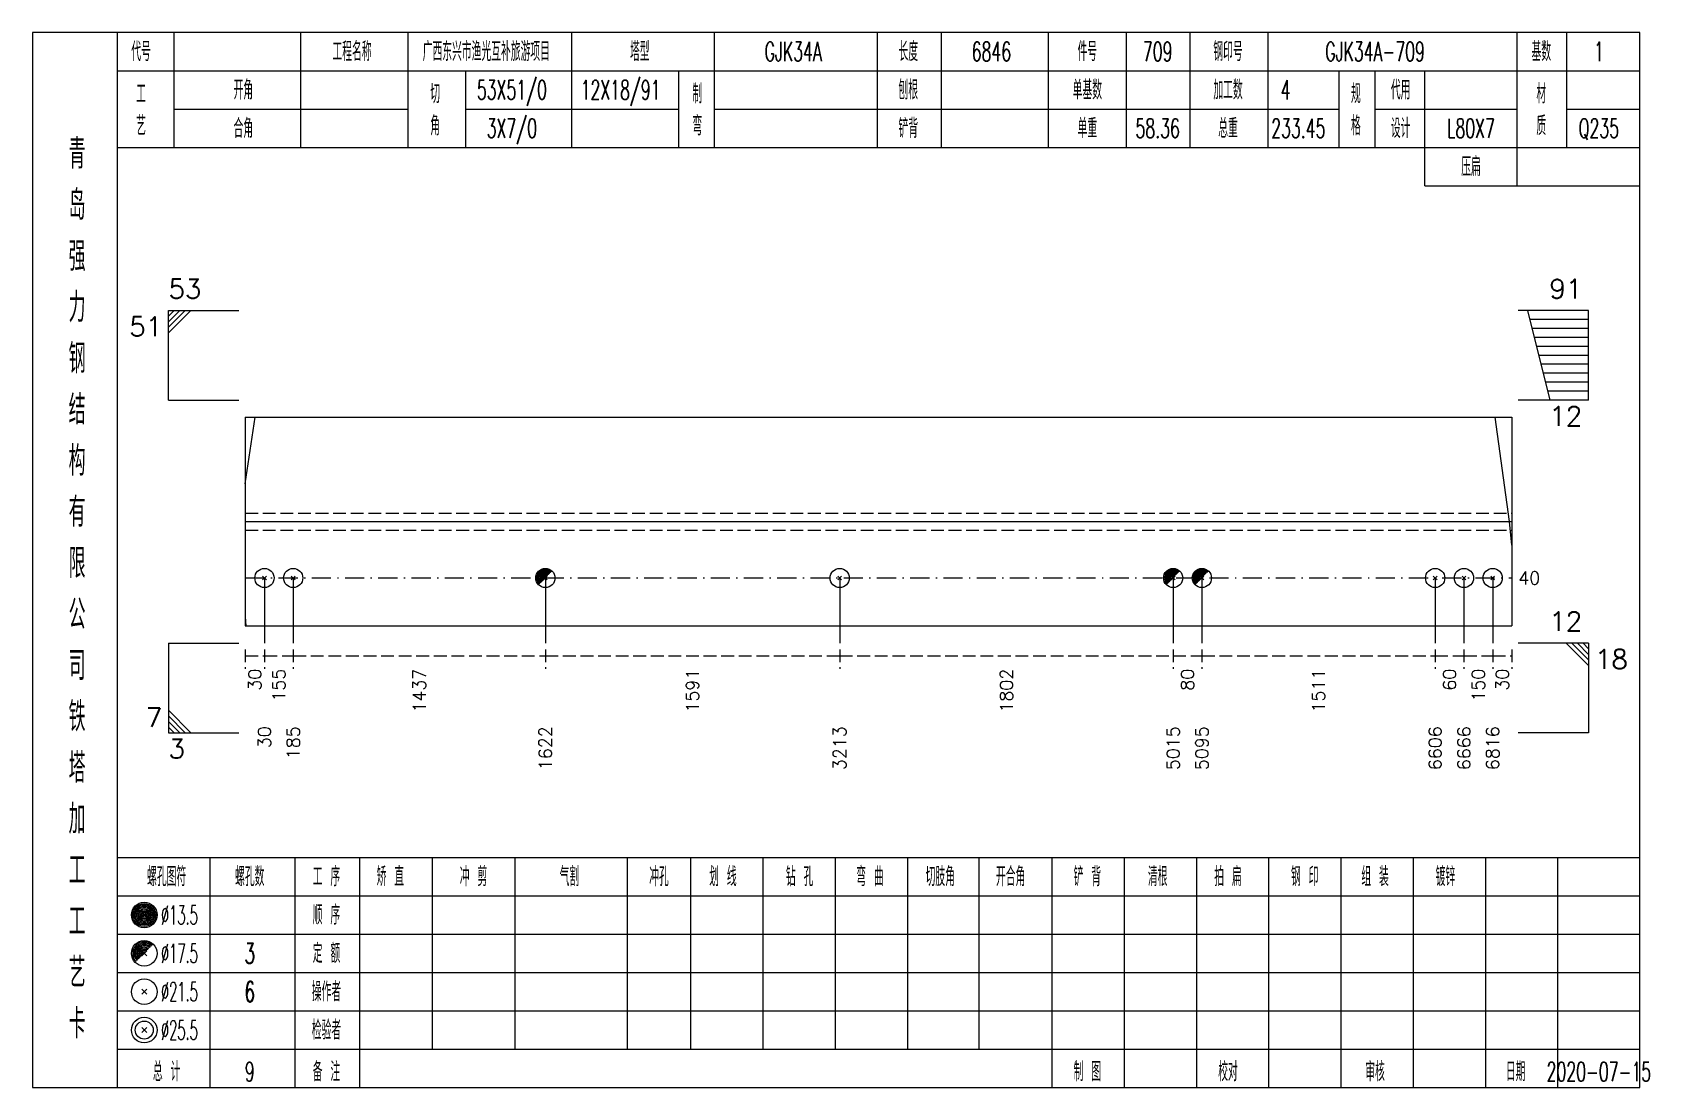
# Model space of a CAD drawing. Extents: x 0 to 2606, y -377 to 6479.
# Drawn here: x 261.4 to 514.3, y 3325 to 3490 of the extents above; entities that cross this region are included whole.
import ezdxf
from ezdxf.enums import TextEntityAlignment as Align

# ---------------------------------------------------------------- set-up
doc = ezdxf.new("R2010")
doc.units = 0
doc.header["$MEASUREMENT"] = 0
doc.linetypes.add('一点画线', pattern=[5.2, 3, -1, 0.2, -1])
doc.linetypes.add('虚线', pattern=[2.75, 2, -0.75])
doc.layers.get('0').update_dxf_attribs({"linetype": 'CONTINUOUS', "lineweight": 25})
doc.layers.add('1', color=7, linetype='CONTINUOUS', lineweight=25)
doc.layers.add('4', color=7, linetype='CONTINUOUS', lineweight=25)
doc.styles.get("Standard").update_dxf_attribs({"font": 'simplex.shx', "width": 0.7, "height": 3, "bigfont": 'gbhzfs.shx'})

msp = doc.modelspace()

# ---------------------------------------------------------------- texts
at = {"color": 7, "linetype": 'Continuous', "lineweight": 13}
msp.add_text('53', height=3, dxfattribs=at).set_placement((282.7, 3447.5), align=Align.BOTTOM_LEFT)
for s, p in [('91', (503.8, 3447.5)), ('12', (503.8, 3395.5)), ('7', (281.7, 3380.5))]:
    msp.add_text(s, height=3, dxfattribs=at).set_placement(p, align=Align.BOTTOM_RIGHT)
for s, p in [('51', (281.7, 3445.5)), ('12', (503.8, 3431.5))]:
    msp.add_text(s, height=3, dxfattribs=at).set_placement(p, align=Align.TOP_RIGHT)
msp.add_text('40', height=2, dxfattribs=at).set_placement((493.8, 3404.69), align=Align.MIDDLE_LEFT)
for s, p in [('18', (505.8, 3393.5)), ('3', (282.7, 3379.5))]:
    msp.add_text(s, height=3, dxfattribs=at).set_placement(p, align=Align.TOP_LEFT)
at = {"color": 8, "linetype": 'Continuous', "lineweight": 9}
for s, p in [('30', (296.2, 3390.5)), ('155', (299.95, 3390.5)), ('1437', (321.92, 3390.5)), ('1591', (364.65, 3390.5)), ('1802', (413.75, 3390.5)), ('80', (442.07, 3390.5)), ('1511', (462.56, 3390.5)), ('60', (483.05, 3390.5)), ('150', (487.55, 3390.5)), ('30', (491.3, 3390.5))]:
    msp.add_text(s, height=2, rotation=90, dxfattribs=at).set_placement(p, align=Align.MIDDLE_RIGHT)
at = {"layer": '1', "color": 7, "linetype": 'Continuous', "lineweight": 13}
for s, p in [('30', (297.7, 3381.5)), ('185', (302.2, 3381.5)), ('1622', (341.64, 3381.5)), ('3213', (387.67, 3381.5)), ('5015', (439.82, 3381.5)), ('5095', (444.32, 3381.5)), ('6606', (480.8, 3381.5)), ('6666', (485.3, 3381.5)), ('6816', (489.8, 3381.5))]:
    msp.add_text(s, height=2, rotation=90, dxfattribs=at).set_placement(p, align=Align.MIDDLE_RIGHT)
at = {"layer": '4', "color": 1, "linetype": 'Continuous', "lineweight": 13}
for s, height, width, p in [('代号', 3, 0.6, (278.4, 3487)), ('工程名称', 3, 0.6, (311.4, 3487)), ('广西东兴市渔光互补旅游项目', 3, 0.6, (332.4, 3487)), ('塔型', 3, 0.6, (356.4, 3487)), ('GJK34A', 3, 0.6, (380.4, 3487)), ('长度', 3, 0.6, (398.4, 3487)), ('6846', 3, 0.6, (411.4, 3487)), ('件号', 3, 0.6, (426.4, 3487)), ('709', 3, 0.6, (437.4, 3487)), ('钢印号', 3, 0.6, (448.4, 3487)), ('GJK34A-709', 3, 0.6, (471.4, 3487)), ('基数', 3, 0.6, (497.4, 3487)), ('1', 3, 0.6, (506.4, 3487)), ('53X51/0', 3, 0.6, (336.4, 3481)), ('12X18/91', 3, 0.6, (353.4, 3481)), ('工', 3, 0.6, (278.4, 3480.4)), ('开角', 3, 0.6, (294.4, 3481)), ('切', 3, 0.6, (324.4, 3480.4)), ('制', 3, 0.6, (365.4, 3480.4)), ('刨根', 3, 0.6, (398.4, 3481)), ('单基数', 3, 0.6, (426.4, 3481)), ('加工数', 3, 0.6, (448.4, 3481)), ('4', 3, 0.6, (457.4, 3481)), ('规', 3, 0.6, (468.4, 3480.4)), ('代用', 3, 0.6, (475.4, 3481)), ('材', 3, 0.6, (497.4, 3480.4)), ('艺', 3, 0.6, (278.4, 3475.4)), ('合角', 3, 0.6, (294.4, 3475)), ('角', 3, 0.6, (324.4, 3475.4)), ('3X7/0', 3, 0.6, (336.4, 3475)), ('弯', 3, 0.6, (365.4, 3475.4)), ('铲背', 3, 0.6, (398.4, 3475)), ('单重', 3, 0.6, (426.4, 3475)), ('58.36', 3, 0.6, (437.4, 3475)), ('总重', 3, 0.6, (448.4, 3475)), ('233.45', 3, 0.6, (459.4, 3475)), ('格', 3, 0.6, (468.4, 3475.4)), ('设计', 3, 0.6, (475.4, 3475)), ('L80X7', 3, 0.6, (486.4, 3475)), ('质', 3, 0.6, (497.4, 3475.4)), ('Q235', 3, 0.6, (506.4, 3475)), ('青', 4.6, 0.8, (268.4, 3471)), ('压扁', 3, 0.6, (486.4, 3469)), ('岛', 4.6, 0.8, (268.4, 3463)), ('强', 4.6, 0.8, (268.4, 3455)), ('力', 4.6, 0.8, (268.4, 3447)), ('钢', 4.6, 0.8, (268.4, 3439)), ('结', 4.6, 0.8, (268.4, 3431)), ('构', 4.6, 0.8, (268.4, 3423)), ('有', 4.6, 0.8, (268.4, 3415)), ('限', 4.6, 0.8, (268.4, 3407)), ('公', 4.6, 0.8, (268.4, 3399)), ('司', 4.6, 0.8, (268.4, 3391)), ('铁', 4.6, 0.8, (268.4, 3383)), ('塔', 4.6, 0.8, (268.4, 3375)), ('加', 4.6, 0.8, (268.4, 3367)), ('工', 4.6, 0.8, (268.4, 3359)), ('螺孔图符', 3, 0.6, (282.4, 3358)), ('螺孔数', 3, 0.6, (295.4, 3358)), ('工 序', 3, 0.6, (307.4, 3358)), ('矫 直', 3, 0.6, (317.4, 3358)), ('冲 剪', 3, 0.6, (330.4, 3358)), ('气割', 3, 0.6, (345.4, 3358)), ('冲孔', 3, 0.6, (359.4, 3358)), ('划 线', 3, 0.6, (369.4, 3358)), ('钻 孔', 3, 0.6, (381.4, 3358)), ('弯 曲', 3, 0.6, (392.4, 3358)), ('切肢角', 3, 0.6, (403.4, 3358)), ('开合角', 3, 0.6, (414.4, 3358)), ('铲 背', 3, 0.6, (426.4, 3358)), ('清根', 3, 0.6, (437.4, 3358)), ('拍 扁', 3, 0.6, (448.4, 3358)), ('钢 印', 3, 0.6, (460.4, 3358)), ('组 装', 3, 0.6, (471.4, 3358)), ('镀锌', 3, 0.6, (482.4, 3358)), ('工', 4.6, 0.8, (268.4, 3351)), ('%%C13.5', 3, 0.5, (284.4, 3352)), ('顺 序', 3, 0.6, (307.4, 3352)), ('%%C17.5', 3, 0.5, (284.4, 3346)), ('3', 3.2, 0.6, (295.4, 3346)), ('定 额', 3, 0.6, (307.4, 3346)), ('艺', 4.6, 0.8, (268.4, 3343)), ('%%C21.5', 3, 0.5, (284.4, 3340)), ('6', 3.2, 0.6, (295.4, 3340)), ('操作者', 3, 0.6, (307.4, 3340)), ('卡', 4.6, 0.8, (268.4, 3335)), ('%%C25.5', 3, 0.5, (284.4, 3334)), ('检验者', 3, 0.6, (307.4, 3334)), ('总 计', 3, 0.6, (282.4, 3327.5)), ('9', 3, 0.6, (295.4, 3327.5)), ('备 注', 3, 0.6, (307.4, 3327.5)), ('制 图', 3, 0.6, (426.4, 3327.5)), ('校对', 3, 0.6, (448.4, 3327.5)), ('审核', 3, 0.6, (471.4, 3327.5)), ('日期', 3, 0.6, (493.4, 3327.5)), ('2020-07-15', 3, 0.6, (506.4, 3327.5))]:
    msp.add_text(s, height=height, dxfattribs=dict(at, width=width)).set_placement(p, align=Align.MIDDLE_CENTER)

# ---------------------------------------------------------------- linework, layer by layer
at = {"color": 7, "linetype": 'Continuous', "lineweight": 13}
for p, q in [((282.7, 3446.5), (293.7, 3446.5)), ((282.7, 3432.5), (282.7, 3446.5)), ((283.57, 3446.5), (282.7, 3445.62)), ((284.45, 3446.5), (282.7, 3444.75)), ((285.32, 3446.5), (282.7, 3443.88)), ((286.2, 3446.5), (282.7, 3443)), ((504.8, 3446.5), (493.8, 3446.5)), ((498.8, 3432.5), (495.3, 3446.5)), ((504.8, 3432.5), (504.8, 3446.5)), ((504.8, 3445.1), (495.65, 3445.1)), ((504.8, 3443.7), (496, 3443.7)), ((504.8, 3442.3), (496.35, 3442.3)), ((504.8, 3440.9), (496.7, 3440.9)), ((504.8, 3439.5), (497.05, 3439.5)), ((504.8, 3438.1), (497.4, 3438.1)), ((504.8, 3436.7), (497.75, 3436.7)), ((504.8, 3435.3), (498.1, 3435.3)), ((282.7, 3432.5), (293.7, 3432.5)), ((504.8, 3432.5), (493.8, 3432.5)), ((504.8, 3433.9), (498.45, 3433.9)), ((294.7, 3419.41), (296.23, 3429.81)), ((492.45, 3413.5), (490.17, 3429.81)), ((492.8, 3409.83), (492.45, 3413.5)), ((297.7, 3404.69), (297.7, 3394.5)), ((302.2, 3404.69), (302.2, 3394.5)), ((341.64, 3404.69), (341.64, 3394.5)), ((387.67, 3404.69), (387.67, 3394.5)), ((439.82, 3404.69), (439.82, 3394.5)), ((444.32, 3404.69), (444.32, 3394.5)), ((480.8, 3404.69), (480.8, 3394.5)), ((485.3, 3404.69), (485.3, 3394.5)), ((489.8, 3404.69), (489.8, 3394.5)), ((294.7, 3398.61), (294.79, 3397.19)), ((282.7, 3394.5), (293.7, 3394.5)), ((282.7, 3394.5), (282.7, 3380.5)), ((504.8, 3394.5), (493.8, 3394.5)), ((501.3, 3394.5), (504.8, 3391)), ((502.18, 3394.5), (504.8, 3391.88)), ((503.05, 3394.5), (504.8, 3392.75)), ((503.93, 3394.5), (504.8, 3393.62)), ((504.8, 3394.5), (504.8, 3380.5)), ((286.2, 3380.5), (282.7, 3384)), ((285.32, 3380.5), (282.7, 3383.12)), ((284.45, 3380.5), (282.7, 3382.25)), ((283.57, 3380.5), (282.7, 3381.38)), ((282.7, 3380.5), (293.7, 3380.5)), ((504.8, 3380.5), (493.8, 3380.5))]:
    msp.add_line(p, q, dxfattribs=at)
at = {"color": 7, "linetype": 'Continuous', "lineweight": 18}
for p, q in [((294.7, 3429.81), (294.7, 3397.19)), ((294.7, 3429.81), (492.8, 3429.81)), ((492.8, 3429.81), (492.8, 3397.19)), ((294.7, 3413.5), (492.8, 3413.5))]:
    msp.add_line(p, q, dxfattribs=at)
at = {"color": 1, "linetype": '虚线', "lineweight": 18}
for p, q in [((294.7, 3414.81), (492.8, 3414.81)), ((294.7, 3412.19), (492.8, 3412.19))]:
    msp.add_line(p, q, dxfattribs=at)
at = {"color": 3, "linetype": '一点画线', "lineweight": 13}
msp.add_line((294.7, 3404.69), (492.8, 3404.69), dxfattribs=at)
at = {"color": 8, "linetype": '虚线', "lineweight": 9}
for p, q in [((294.7, 3393.5), (294.7, 3390.5)), ((294.7, 3392.5), (297.7, 3392.5)), ((297.7, 3393.5), (297.7, 3390.5)), ((297.7, 3393.5), (297.7, 3390.5)), ((297.7, 3392.5), (302.2, 3392.5)), ((302.2, 3393.5), (302.2, 3390.5)), ((302.2, 3393.5), (302.2, 3390.5)), ((302.2, 3392.5), (341.64, 3392.5)), ((341.64, 3393.5), (341.64, 3390.5)), ((341.64, 3393.5), (341.64, 3390.5)), ((341.64, 3392.5), (387.67, 3392.5)), ((387.67, 3393.5), (387.67, 3390.5)), ((387.67, 3393.5), (387.67, 3390.5)), ((387.67, 3392.5), (439.82, 3392.5)), ((439.82, 3393.5), (439.82, 3390.5)), ((439.82, 3393.5), (439.82, 3390.5)), ((439.82, 3392.5), (444.32, 3392.5)), ((444.32, 3393.5), (444.32, 3390.5)), ((444.32, 3393.5), (444.32, 3390.5)), ((444.32, 3392.5), (480.8, 3392.5)), ((480.8, 3393.5), (480.8, 3390.5)), ((480.8, 3393.5), (480.8, 3390.5)), ((480.8, 3392.5), (485.3, 3392.5)), ((485.3, 3393.5), (485.3, 3390.5)), ((485.3, 3393.5), (485.3, 3390.5)), ((485.3, 3392.5), (489.8, 3392.5)), ((489.8, 3393.5), (489.8, 3390.5)), ((489.8, 3393.5), (489.8, 3390.5)), ((489.8, 3392.5), (492.8, 3392.5)), ((492.8, 3393.5), (492.8, 3390.5))]:
    msp.add_line(p, q, dxfattribs=at)
at = {"layer": '1', "color": 7, "linetype": 'Continuous', "lineweight": 13}
for p, q in [((297.4, 3404.39), (298, 3404.99)), ((298, 3404.39), (297.4, 3404.99)), ((301.9, 3404.39), (302.5, 3404.99)), ((302.5, 3404.39), (301.9, 3404.99)), ((387.37, 3404.39), (387.97, 3404.99)), ((387.97, 3404.39), (387.37, 3404.99)), ((480.5, 3404.39), (481.1, 3404.99)), ((481.1, 3404.39), (480.5, 3404.99)), ((485, 3404.39), (485.6, 3404.99)), ((485.6, 3404.39), (485, 3404.99)), ((489.5, 3404.39), (490.1, 3404.99)), ((490.1, 3404.39), (489.5, 3404.99))]:
    msp.add_line(p, q, dxfattribs=at)
at = {"layer": '1', "color": 7, "linetype": 'Continuous', "lineweight": 0}
for p, q in [((341.34, 3404.39), (341.94, 3404.99)), ((341.34, 3404.99), (341.94, 3404.39)), ((439.52, 3404.39), (440.12, 3404.99)), ((439.52, 3404.99), (440.12, 3404.39)), ((444.02, 3404.39), (444.62, 3404.99)), ((444.02, 3404.99), (444.62, 3404.39))]:
    msp.add_line(p, q, dxfattribs=at)
at = {"layer": '1', "color": 7, "linetype": 'Continuous', "lineweight": 18}
msp.add_line((294.7, 3397.19), (492.8, 3397.19), dxfattribs=at)
at = {"layer": '1', "color": 7, "linetype": 'Continuous', "lineweight": 13}
for centre in [(297.7, 3404.69), (302.2, 3404.69), (341.64, 3404.69), (387.67, 3404.69), (439.82, 3404.69), (444.32, 3404.69), (480.8, 3404.69), (485.3, 3404.69), (489.8, 3404.69)]:
    msp.add_circle(centre, 1.5, dxfattribs=at)
for centre, radius in [((341.64, 3404.69), 1.35), ((341.64, 3404.69), 1.2), ((341.64, 3404.69), 1.05), ((341.64, 3404.69), 0.9), ((341.64, 3404.69), 0.75), ((341.64, 3404.69), 0.6), ((341.64, 3404.69), 0.45), ((341.64, 3404.69), 0.3), ((341.64, 3404.69), 0.15), ((439.82, 3404.69), 1.35), ((439.82, 3404.69), 1.2), ((439.82, 3404.69), 1.05), ((439.82, 3404.69), 0.9), ((439.82, 3404.69), 0.75), ((439.82, 3404.69), 0.6), ((439.82, 3404.69), 0.45), ((439.82, 3404.69), 0.3), ((439.82, 3404.69), 0.15), ((444.32, 3404.69), 1.35), ((444.32, 3404.69), 1.2), ((444.32, 3404.69), 1.05), ((444.32, 3404.69), 0.9), ((444.32, 3404.69), 0.75), ((444.32, 3404.69), 0.6), ((444.32, 3404.69), 0.45), ((444.32, 3404.69), 0.3), ((444.32, 3404.69), 0.15)]:
    msp.add_arc(centre, radius, 45, 225, dxfattribs=at)
at = {"layer": '4', "color": 1, "linetype": 'Continuous', "lineweight": 18}
for p, q in [((274.7, 3325), (274.7, 3490)), ((283.6, 3472), (283.6, 3490)), ((303.4, 3472), (303.4, 3490)), ((320.2, 3472), (320.2, 3490)), ((345.8, 3472), (345.8, 3490)), ((368.1, 3472), (368.1, 3490)), ((393.6, 3472), (393.6, 3490)), ((403.6, 3472), (403.6, 3490)), ((420.3, 3472), (420.3, 3490)), ((432.5, 3472), (432.5, 3490)), ((442.5, 3472), (442.5, 3490)), ((454.7, 3472), (454.7, 3490)), ((493.6, 3466), (493.6, 3490)), ((501.4, 3472), (501.4, 3490)), ((274.7, 3484), (512.8, 3484)), ((329.2, 3472), (329.2, 3484)), ((362.5, 3472), (362.5, 3484)), ((465.8, 3472), (465.8, 3484)), ((471.4, 3472), (471.4, 3484)), ((479.2, 3466), (479.2, 3484)), ((283.6, 3478), (320.2, 3478)), ((329.2, 3478), (362.5, 3478)), ((368.1, 3478), (465.8, 3478)), ((471.4, 3478), (493.6, 3478)), ((501.4, 3478), (512.8, 3478)), ((274.7, 3472), (512.8, 3472)), ((479.2, 3466), (512.8, 3466)), ((274.7, 3361), (512.8, 3361)), ((289.2, 3325), (289.2, 3361)), ((302.5, 3325), (302.5, 3361)), ((312.6, 3325), (312.6, 3361)), ((324, 3331), (324, 3361)), ((336.9, 3331), (336.9, 3361)), ((354.5, 3331), (354.5, 3361)), ((364.4, 3331), (364.4, 3361)), ((375.7, 3331), (375.7, 3361)), ((387, 3331), (387, 3361)), ((398.3, 3331), (398.3, 3361)), ((409.5, 3331), (409.5, 3361)), ((420.9, 3331), (420.9, 3361)), ((432.2, 3331), (432.2, 3361)), ((443.5, 3331), (443.5, 3361)), ((454.8, 3331), (454.8, 3361)), ((466.1, 3331), (466.1, 3361)), ((477.4, 3331), (477.4, 3361)), ((488.7, 3331), (488.7, 3361)), ((500, 3331), (500, 3361)), ((274.7, 3355), (512.8, 3355)), ((274.7, 3349), (512.8, 3349)), ((274.7, 3343), (512.8, 3343)), ((274.7, 3337), (512.8, 3337)), ((274.7, 3331), (512.8, 3331)), ((420.9, 3325), (420.9, 3331)), ((432.2, 3325), (432.2, 3331)), ((443.5, 3325), (443.5, 3331)), ((454.8, 3325), (454.8, 3331)), ((466.1, 3325), (466.1, 3331)), ((477.4, 3325), (477.4, 3331)), ((488.7, 3325), (488.7, 3331)), ((500, 3325), (500, 3331))]:
    msp.add_line(p, q, dxfattribs=at)
at = {"layer": '4', "color": 7, "linetype": 'Continuous', "lineweight": 13}
for p, q in [((278.7, 3351.8), (279.1, 3352.2)), ((279.1, 3351.8), (278.7, 3352.2)), ((278.5, 3339.6), (279.3, 3340.4)), ((279.3, 3339.6), (278.5, 3340.4)), ((278.5, 3333.6), (279.3, 3334.4)), ((279.3, 3333.6), (278.5, 3334.4))]:
    msp.add_line(p, q, dxfattribs=at)
at = {"layer": '4', "color": 7, "linetype": 'Continuous', "lineweight": 0}
for p, q in [((278.5, 3345.6), (279.3, 3346.4)), ((278.5, 3346.4), (279.3, 3345.6))]:
    msp.add_line(p, q, dxfattribs=at)
at = {"layer": '4', "color": 1, "linetype": 'Continuous', "lineweight": 18}
msp.add_lwpolyline([(261.4, 3490), (261.4, 3325), (512.8, 3325), (512.8, 3490)], close=True, dxfattribs=at)
at = {"layer": '4', "color": 7, "linetype": 'Continuous', "lineweight": 13}
for centre, radius in [((278.9, 3352), 2), ((278.9, 3352), 1.8), ((278.9, 3352), 1.6), ((278.9, 3352), 1.4), ((278.9, 3352), 1.2), ((278.9, 3352), 1), ((278.9, 3352), 0.8), ((278.9, 3352), 0.6), ((278.9, 3352), 0.4), ((278.9, 3352), 0.2), ((278.9, 3346), 2), ((278.9, 3340), 2), ((278.9, 3334), 2), ((278.9, 3334), 1.4)]:
    msp.add_circle(centre, radius, dxfattribs=at)
for radius in [1.8, 1.6, 1.4, 1.2, 1, 0.8, 0.6, 0.4, 0.2]:
    msp.add_arc((278.9, 3346), radius, 45, 225, dxfattribs=at)

msp.set_redraw_order([(e.dxf.handle, doc.entitydb.next_handle()) for e in msp.query("TEXT MTEXT ATTDEF DIMENSION ARC_DIMENSION")])  # texts and dimensions are drawn at this point

doc.saveas('drawing.dxf')
